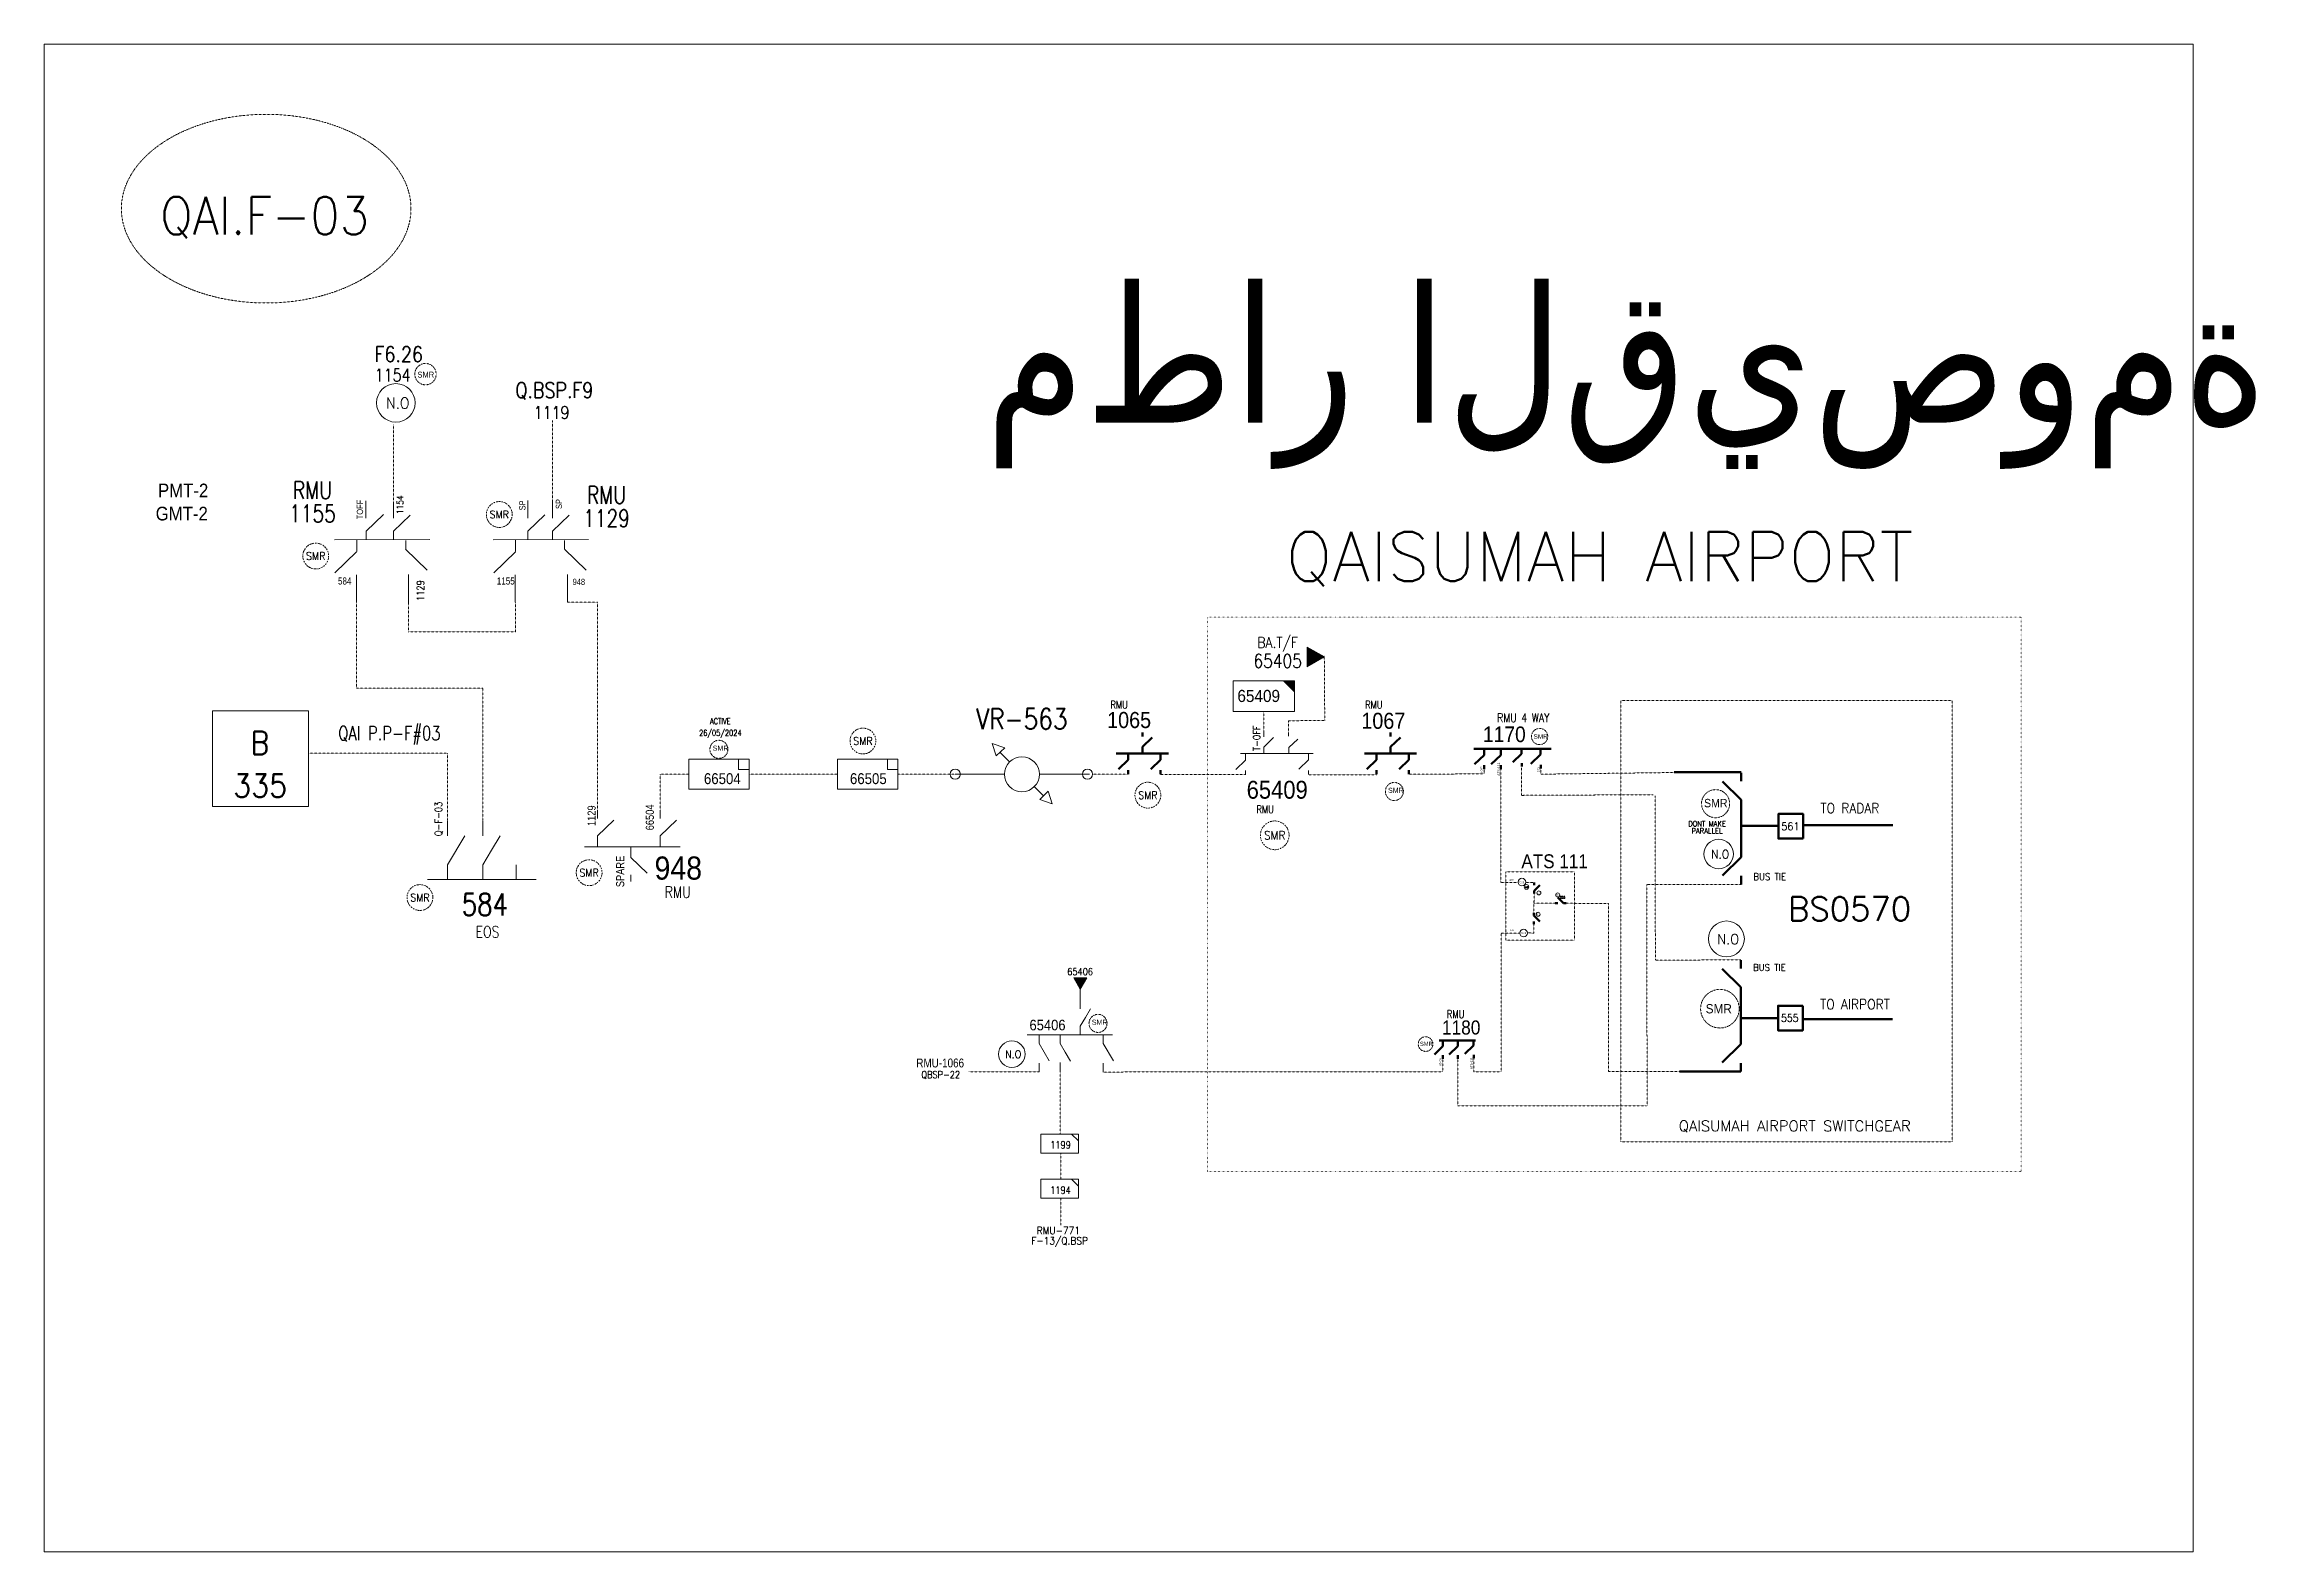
# Model space of a CAD drawing. Header units: metres. Extents: x 65984 to 144644, y -19036 to 23726.
# Drawn here: x 93893 to 95326, y 12244 to 13220 of the extents above; entities that cross this region are included whole.
import ezdxf
from ezdxf.enums import TextEntityAlignment as Align

# ---------------------------------------------------------------- set-up
doc = ezdxf.new("R2010")
doc.units = ezdxf.units.M
doc.header["$MEASUREMENT"] = 0
for name, pattern in [('( Phantom )', [2.5, 1.25, -0.25, 0.25, -0.25, 0.25, -0.25]), ('DGN Style 1', [0.6, 0, -0.6]), ('DGN Style 2', [0.023128, 0, -0.023128]), ('DGN Style 3', [0.013877, 0, -0.013877]), ('DGN Style 4', [1.6, 0.8, -0.4, 0, -0.4])]:
    doc.linetypes.add(name, pattern=pattern)
doc.layers.get('0').update_dxf_attribs({"color": 95, "lineweight": 40})
for name, color, linetype, lineweight in [('ABS', 7, 'Continuous', 40), ('d_eos', 111, 'Continuous', 40), ('d_eos no', 121, 'Continuous', 40), ('d_switch', 95, 'Continuous', 40), ('d_tf', 1, 'Continuous', 40), ('d_tf no', 6, 'Continuous', 40), ('d_ug cable', 95, 'Continuous', 40), ('d_ug main line', 95, 'Continuous', 40), ('d_unit sub', 7, 'Continuous', 40), ('d_village name', 7, 'Continuous', 40), ('EARTH FAULT INDICATOR', 95, 'Continuous', 40), ('fedr no', 95, 'Continuous', 40), ('GRID STATION  04', 7, 'Continuous', 40), ('Level 37', 7, 'Continuous', 0), ('O H MAIN FEEDER', 4, 'Continuous', 100), ('REGULATOR', 5, 'Continuous', 40), ('SW N O', 114, 'Continuous', 30)]:
    doc.layers.add(name, color=color, linetype=linetype, lineweight=lineweight)
doc.styles.add('NASKHF', font='naskhf.shx', dxfattribs={"height": 8})
doc.styles.add('Style-Arial', font='arial.ttf')
doc.styles.add('Style-ENGINEERING', font='ENGINEERING.shx')
doc.styles.add('Style-msdefault', font='msdefault.shx')
doc.styles.add('Style-simplex', font='simplex.shx')
doc.styles.add('Style-STANDARD', font='STANDARD.shx')

msp = doc.modelspace()

# ---------------------------------------------------------------- texts
at = {"color": 7, "linetype": 'Continuous', "lineweight": 13, "style": 'Style-STANDARD'}
for s, height, width, p in [('VR-563', 13.44, 0.904762, (94526.1, 12783)), ('QAI P.P-F#03', 8.962, 0.857143, (94116.4, 12773.8))]:
    msp.add_text(s, height=height, dxfattribs=dict(at, width=width)).set_placement(p, align=Align.MIDDLE_CENTER)
at = {"layer": 'd_eos no', "color": 7, "linetype": 'Continuous', "lineweight": 13, "style": 'Style-Arial', "width": 0.88}
for s, p in [('PMT-2', (93966.5, 12935.4)), ('GMT-2', (93965, 12920.4))]:
    msp.add_text(s, height=8.84, dxfattribs=at).set_placement(p, align=Align.TOP_LEFT)
at = {"layer": 'd_eos no', "color": 2, "linetype": 'Continuous', "lineweight": 13, "ltscale": 0.964899, "style": 'Style-Arial', "width": 0.88}
for s, p in [('1065', (94581.4, 12787.5)), ('1067', (94746.1, 12787))]:
    msp.add_text(s, height=10.42, dxfattribs=at).set_placement(p, align=Align.TOP_LEFT)
at = {"layer": 'd_eos no', "color": 2, "linetype": 'Continuous', "lineweight": 13, "ltscale": 1.004385, "style": 'Style-Arial', "width": 0.88}
msp.add_text('1170', height=10.13, dxfattribs=at).set_placement((94824.9, 12778.1), align=Align.TOP_LEFT)
at = {"layer": 'd_eos no', "color": 2, "linetype": 'Continuous', "lineweight": 13, "ltscale": 1.07211, "style": 'Style-Arial', "width": 0.88}
msp.add_text('65409', height=11.58, dxfattribs=at).set_placement((94671.8, 12742.9), align=Align.TOP_LEFT)
at = {"layer": 'd_eos no', "color": 7, "linetype": 'Continuous', "lineweight": 140, "ltscale": 0.9, "style": 'Style-Arial', "width": 0.88}
msp.add_text('ATS 111', height=9, dxfattribs=at).set_placement((94849.8, 12695.3), align=Align.TOP_LEFT)
at = {"layer": 'd_eos no', "color": 2, "linetype": 'Continuous', "lineweight": 13, "style": 'Style-Arial', "width": 0.88}
msp.add_text('948', height=15, dxfattribs=at).set_placement((94288.2, 12693.9), align=Align.TOP_LEFT)
at = {"layer": 'd_eos no', "color": 3, "linetype": 'Continuous', "lineweight": 13, "style": 'Style-Arial', "width": 0.88}
for p in [(94848.5, 12676.6), (94849.8, 12643.7)]:
    msp.add_text('C.B', height=1.33, rotation=0.0075, dxfattribs=at).set_placement(p)
at = {"layer": 'd_eos no', "color": 1, "linetype": 'Continuous', "lineweight": 13, "style": 'Style-Arial', "width": 0.88}
for p in [(94860.2, 12670), (94872.4, 12668.7), (94859.7, 12656.2)]:
    msp.add_text('N.C', height=0.649, rotation=0.0075, dxfattribs=at).set_placement(p)
at = {"layer": 'd_eos no', "color": 2, "linetype": 'Continuous', "lineweight": 140, "ltscale": 0.789134, "style": 'Style-Arial', "width": 0.88}
msp.add_text('65406', height=6.84, rotation=0.0075, dxfattribs=at).set_placement((94531.1, 12581.3))
at = {"layer": 'd_eos no', "color": 2, "linetype": 'Continuous', "lineweight": 13, "ltscale": 0.903947, "style": 'Style-Arial', "width": 0.88}
msp.add_text('1180', height=9.12, dxfattribs=at).set_placement((94798.3, 12587.7), align=Align.TOP_LEFT)
at = {"layer": 'd_eos no', "color": 2, "linetype": 'Continuous', "lineweight": 13, "insert": (94502.6, 13064.4), "char_height": 89.504, "attachment_point": 1, "style": 'NASKHF'}
msp.add_mtext('\\fArial|b0|i0|c178178|p39;\\H1x;\\W0.88;مطار القيصومة\\P', dxfattribs=at)
at = {"layer": 'd_eos no', "color": 7, "linetype": 'Continuous', "lineweight": 13, "ltscale": 0.725168, "insert": (94457.8, 12557.2), "char_height": 5.74, "width": 31.242, "attachment_point": 7, "style": 'NASKHF'}
msp.add_mtext('\\Fmsdefault;\\H1x;\\W0.833333;RMU-1066', dxfattribs=at)
at = {"layer": 'd_switch', "color": 7, "linetype": 'Continuous', "lineweight": 30, "ltscale": 0.547363, "style": 'Style-ENGINEERING', "width": 0.857143}
msp.add_text('1067', height=1.39, rotation=90, dxfattribs=at).set_placement((94823.4, 12748), align=Align.TOP_LEFT)
at = {"layer": 'd_switch', "color": 7, "linetype": 'Continuous', "lineweight": 30, "ltscale": 0.554871, "style": 'Style-ENGINEERING', "width": 0.857143}
msp.add_text('570', height=1.44, rotation=90, dxfattribs=at).set_placement((94860.2, 12748.4), align=Align.TOP_LEFT)
at = {"layer": 'd_switch', "color": 7, "linetype": 'Continuous', "lineweight": 30, "ltscale": 0.387855, "style": 'Style-ENGINEERING', "width": 0.857143}
for s, p in [('1170', (94841.6, 12679.3)), ('1180', (94841.6, 12646.6))]:
    msp.add_text(s, height=0.988, dxfattribs=at).set_placement(p, align=Align.TOP_LEFT)
at = {"layer": 'd_switch', "color": 7, "linetype": 'Continuous', "lineweight": 30, "ltscale": 0.492627, "style": 'Style-ENGINEERING', "width": 0.857143}
msp.add_text('65406', height=1.26, rotation=90, dxfattribs=at).set_placement((94796.7, 12558.4), align=Align.TOP_LEFT)
at = {"layer": 'd_tf no', "color": 1, "linetype": 'Continuous', "lineweight": 40, "style": 'Style-msdefault', "width": 0.945946}
for height, p in [(3.85, (94134.6, 13007.9)), (3.31, (94325.9, 12765.7)), (3.31, (94763.4, 12738.4)), (5.43, (94968.1, 12731.2)), (6.03, (94969.2, 12598.3)), (3.31, (94571.5, 12588.2)), (2.68, (94784.1, 12573.9))]:
    msp.add_text('SMR', height=height, dxfattribs=at).set_placement(p, align=Align.TOP_LEFT)
at = {"layer": 'd_tf no', "color": 1, "linetype": 'Continuous', "lineweight": 13, "ltscale": 1.257226, "style": 'Style-simplex', "width": 0.909091}
for p in [(94187.6, 12915.4), (94068.7, 12888.5), (94423.2, 12768.7), (94607.8, 12733.6), (94245.8, 12683.4), (94136.2, 12667.3)]:
    msp.add_text('SMR', height=4.94, dxfattribs=at).set_placement(p, align=Align.MIDDLE_CENTER)
at = {"layer": 'd_tf no', "color": 241, "linetype": 'Continuous', "lineweight": 40, "ltscale": 1.171031, "style": 'Style-STANDARD', "width": 0.909091}
msp.add_text('65405', height=8.85, dxfattribs=at).set_placement((94691.9, 12820.6), align=Align.MIDDLE_CENTER)
at = {"layer": 'd_tf no', "color": 241, "linetype": 'Continuous', "lineweight": 40, "style": 'Style-STANDARD', "width": 0.909091}
msp.add_text('BA.T/F', height=7.04, dxfattribs=at).set_placement((94691.9, 12832.5), align=Align.MIDDLE_CENTER)
at = {"layer": 'd_tf no', "color": 2, "linetype": 'Continuous', "lineweight": 13, "style": 'Style-msdefault', "width": 0.945946}
msp.add_text('65409', height=7.85, dxfattribs=at).set_placement((94665.8, 12801.8), align=Align.TOP_LEFT)
at = {"layer": 'd_tf no', "color": 7, "linetype": 'Continuous', "lineweight": 13, "style": 'Style-msdefault', "width": 0.945946}
for height, p in [(1.56, (94834.3, 12746.2)), (1.4, (94816.8, 12556.2))]:
    msp.add_text('ATS-111', height=height, rotation=90, dxfattribs=at).set_placement(p, align=Align.TOP_LEFT)
at = {"layer": 'd_tf no', "color": 2, "linetype": 'Continuous', "lineweight": 13, "style": 'Style-msdefault', "width": 0.909091}
for s, p in [('66504', (94332.1, 12744.3)), ('66505', (94426.7, 12744.3))]:
    msp.add_text(s, height=7.04, dxfattribs=at).set_placement(p, align=Align.MIDDLE_CENTER)
at = {"layer": 'd_tf no', "color": 1, "linetype": 'Continuous', "lineweight": 13, "ltscale": 1.396918, "style": 'Style-simplex', "width": 0.909091}
msp.add_text('SMR', height=5.49, dxfattribs=at).set_placement((94690, 12707.6), align=Align.MIDDLE_CENTER)
at = {"layer": 'd_tf no', "color": 7, "linetype": 'Continuous', "lineweight": 13, "style": 'Style-STANDARD', "width": 0.909091}
msp.add_text('65406', height=4.69, dxfattribs=at).set_placement((94563.9, 12619.3), align=Align.MIDDLE_CENTER)
at = {"layer": 'd_tf no', "color": 22, "linetype": 'Continuous', "lineweight": 13, "style": 'Style-STANDARD', "width": 0.909091}
for s, p in [('1199', (94551.2, 12507.1)), ('1194', (94551.2, 12477.8))]:
    msp.add_text(s, height=4.69, dxfattribs=at).set_placement(p, align=Align.MIDDLE_CENTER)
at = {"layer": 'd_tf no', "color": 55, "linetype": 'Continuous', "lineweight": 13, "ltscale": 0.646724, "style": 'Style-simplex', "width": 0.909091}
for s, p in [('RMU-771', (94549.8, 12451.6)), ('F-13/Q.BSP', (94550.6, 12445))]:
    msp.add_text(s, height=4.71, dxfattribs=at).set_placement(p, align=Align.MIDDLE_CENTER)
at = {"layer": 'd_tf no', "color": 55, "linetype": 'Continuous', "lineweight": 13, "ltscale": 1.036562, "char_height": 10.005, "attachment_point": 5, "line_spacing_factor": 0.6, "style": 'Style-STANDARD'}
for s, insert in [('\\H1x;\\W0.909091;F6.26', (94122.5, 13019.2)), ('\\H1x;\\W0.909091;Q.BSP.F9', (94223.3, 12995.4))]:
    msp.add_mtext(s, dxfattribs=dict(at, insert=insert))
at = {"layer": 'd_tf no', "color": 2, "linetype": 'Continuous', "lineweight": 13, "ltscale": 0.9, "insert": (94118.5, 13005.7), "char_height": 8.15, "attachment_point": 5, "line_spacing_factor": 0.6, "style": 'Style-STANDARD'}
msp.add_mtext('\\H1x;\\W0.909091;1154', dxfattribs=at)
at = {"layer": 'd_tf no', "color": 7, "linetype": 'Continuous', "lineweight": 13, "ltscale": 0.9, "insert": (94221.5, 12981.4), "char_height": 8.15, "attachment_point": 5, "line_spacing_factor": 0.6, "style": 'Style-STANDARD'}
msp.add_mtext('\\H1x;\\W0.909091;1119', dxfattribs=at)
at = {"layer": 'd_tf no', "color": 111, "linetype": 'Continuous', "lineweight": 13, "insert": (94330.8, 12777.1), "char_height": 3.802, "attachment_point": 5, "line_spacing_factor": 1.2, "style": 'Style-STANDARD'}
msp.add_mtext('\\H1x;\\W0.909091;ACTIVE\\P26/05/2024', dxfattribs=at)
at = {"layer": 'd_tf no', "color": 1, "linetype": 'Continuous', "lineweight": 40, "insert": (94857.7, 12773.1), "char_height": 2.975, "width": 10.944, "attachment_point": 1, "style": 'NASKHF'}
msp.add_mtext('\\Fmsdefault;\\H1x;\\W0.945946;SMR', dxfattribs=at)
at = {"layer": 'd_ug cable', "color": 2, "linetype": 'DGN Style 3', "lineweight": 13, "style": 'Style-simplex'}
msp.add_text('BS0570', height=15.37, dxfattribs=at).set_placement((95062.4, 12660), align=Align.MIDDLE_CENTER)
at = {"layer": 'fedr no', "color": 55, "linetype": 'Continuous', "lineweight": 13, "style": 'Style-STANDARD', "width": 0.909091}
msp.add_text('QBSP-22', height=4.71, dxfattribs=at).set_placement((94473.6, 12552.6), align=Align.MIDDLE_CENTER)
at = {"layer": 'fedr no', "color": 6, "linetype": 'Continuous', "lineweight": 13, "insert": (94035.6, 13107.8), "char_height": 24.41, "attachment_point": 5, "style": 'Style-STANDARD'}
msp.add_mtext('QAI.F-03', dxfattribs=at)
at = {"layer": 'GRID STATION  04', "color": 121, "linetype": 'Continuous', "lineweight": 13, "style": 'Style-simplex'}
msp.add_text('QAISUMAH AIRPORT ', height=31.946, dxfattribs=at).set_placement((94911.4, 12888.1), align=Align.MIDDLE_CENTER)
at = {"layer": 'GRID STATION  04', "color": 220, "linetype": 'Continuous', "lineweight": 13, "style": 'Style-STANDARD'}
for s, height, p in [('B', 14.9, (94032.5, 12767.5)), ('335', 14.88, (94032.7, 12739.8))]:
    msp.add_text(s, height=height, dxfattribs=at).set_placement(p, align=Align.MIDDLE_CENTER)
at = {"layer": 'GRID STATION  04', "color": 121, "linetype": 'Continuous', "lineweight": 40}
for s, height, style, p in [('TO RADAR', 6.4, 'Style-STANDARD', (95062.6, 12725.2)), ('561', 5.12, 'Style-STANDARD', (95024.1, 12713.4)), ('BUS TIE', 4.44, 'Style-STANDARD', (95010.7, 12680.8)), ('BUS TIE', 4.44, 'Style-STANDARD', (95010.5, 12622)), ('TO AIRPORT', 6.4, 'Style-STANDARD', (95065.9, 12598.2)), ('555', 4.86, 'Style-STANDARD', (95023.7, 12589.3)), ('QAISUMAH AIRPORT SWITCHGEAR', 6.973, 'Style-simplex', (95026.9, 12519.4))]:
    msp.add_text(s, height=height, dxfattribs=dict(at, style=style)).set_placement(p, align=Align.MIDDLE_CENTER)
at = {"layer": 'GRID STATION  04', "color": 121, "linetype": 'Continuous', "lineweight": 40, "ltscale": 0.679694, "style": 'Style-STANDARD'}
msp.add_text('555', height=1.55, dxfattribs=at).set_placement((94876.4, 12667.4), align=Align.MIDDLE_CENTER)
at = {"layer": 'GRID STATION  04', "color": 1, "linetype": 'Continuous', "lineweight": 40, "ltscale": 1.055895, "insert": (94970.1, 12712.8), "char_height": 3.49, "attachment_point": 5, "line_spacing_factor": 0.8, "style": 'Style-STANDARD'}
msp.add_mtext('DONT MAKE \\PPARALLEL', dxfattribs=at)
at = {"layer": 'Level 37', "color": 2, "linetype": 'Continuous', "lineweight": 13, "ltscale": 0.6561, "style": 'Style-msdefault', "width": 0.857143}
for s, p in [('TOFF', (94095.3, 12924.9)), ('SP', (94200.5, 12924.5)), ('SP', (94224.2, 12925.4))]:
    msp.add_text(s, height=4.07, rotation=89.9921, dxfattribs=at).set_placement(p, align=Align.TOP_RIGHT)
at = {"layer": 'Level 37', "color": 2, "linetype": 'Continuous', "lineweight": 13, "ltscale": 0.711761, "style": 'Style-msdefault', "width": 0.857143}
for s, p in [('584', (94083.1, 12874.6)), ('1155', (94186, 12874.6))]:
    msp.add_text(s, height=4.56, dxfattribs=at).set_placement(p, align=Align.TOP_LEFT)
at = {"layer": 'Level 37', "color": 2, "linetype": 'Continuous', "lineweight": 13, "ltscale": 0.668123, "style": 'Style-msdefault', "width": 0.857143}
msp.add_text('948', height=4.07, dxfattribs=at).set_placement((94243.2, 12873.8), align=Align.TOP_RIGHT)
at = {"layer": 'Level 37', "color": 2, "linetype": 'Continuous', "lineweight": 13, "ltscale": 0.966975, "style": 'Style-STANDARD', "width": 0.854701}
for p in [(94589.2, 12792.2), (94754.2, 12792.2), (94683.8, 12724.5)]:
    msp.add_text('RMU', height=5, dxfattribs=at).set_placement(p, align=Align.MIDDLE_CENTER)
at = {"layer": 'Level 37', "color": 2, "linetype": 'Continuous', "lineweight": 13, "ltscale": 1.021651, "style": 'Style-STANDARD', "width": 0.854701}
msp.add_text('RMU 4 WAY', height=5.67, dxfattribs=at).set_placement((94851, 12783.7), align=Align.MIDDLE_CENTER)
at = {"layer": 'Level 37', "color": 2, "linetype": 'Continuous', "lineweight": 13, "ltscale": 0.870277, "style": 'Style-simplex', "width": 0.854701}
msp.add_text('T-OFF', height=4.5, rotation=90, dxfattribs=at).set_placement((94678.2, 12770.5), align=Align.MIDDLE_CENTER)
at = {"layer": 'Level 37', "color": 7, "linetype": 'Continuous', "lineweight": 13, "style": 'Style-msdefault', "width": 0.857143}
for s, p in [('1129', (94244.8, 12727)), ('66504', (94282.5, 12727.6))]:
    msp.add_text(s, height=5.25, rotation=90, dxfattribs=at).set_placement(p, align=Align.TOP_RIGHT)
at = {"layer": 'Level 37', "color": 2, "linetype": 'Continuous', "lineweight": 13, "style": 'Style-msdefault', "width": 0.857143}
msp.add_text('SPARE', height=5.25, rotation=89.994, dxfattribs=at).set_placement((94263.3, 12674), align=Align.TOP_LEFT)
at = {"layer": 'Level 37', "color": 2, "linetype": 'Continuous', "lineweight": 13, "style": 'Style-STANDARD'}
for s, height, width, p in [('584', 14.08, 0.909091, (94178.3, 12662.8)), ('RMU', 7.49, 0.854701, (94303.2, 12670.8)), ('EOS', 7.49, 0.854701, (94180, 12645.1))]:
    msp.add_text(s, height=height, dxfattribs=dict(at, width=width)).set_placement(p, align=Align.MIDDLE_CENTER)
at = {"layer": 'Level 37', "color": 2, "linetype": 'Continuous', "lineweight": 13, "ltscale": 0.919486, "style": 'Style-STANDARD', "width": 0.854701}
msp.add_text('RMU', height=5.1, dxfattribs=at).set_placement((94807.2, 12591.8), align=Align.MIDDLE_CENTER)
at = {"layer": 'Level 37', "color": 2, "linetype": 'Continuous', "lineweight": 13, "ltscale": 1.048562, "char_height": 11.302, "attachment_point": 5, "line_spacing_factor": 0.8, "style": 'Style-STANDARD'}
for s, insert in [('\\H1x;\\W0.854701;RMU\\P1155', (94066.6, 12923.6)), ('\\H1x;\\W0.854701;RMU\\P1129', (94257.1, 12920.5))]:
    msp.add_mtext(s, dxfattribs=dict(at, insert=insert))
at = {"layer": 'Level 37', "color": 2, "linetype": 'Continuous', "lineweight": 13, "ltscale": 0.9, "insert": (94123.3, 12921.7), "char_height": 4.286, "attachment_point": 5, "rotation": 90, "line_spacing_factor": 1.2, "style": 'Style-STANDARD'}
msp.add_mtext('\\H1x;\\W0.909091;1154', dxfattribs=at)
at = {"layer": 'Level 37', "color": 7, "linetype": 'Continuous', "lineweight": 13, "char_height": 4.762, "attachment_point": 5, "rotation": 90, "line_spacing_factor": 1.2, "style": 'Style-STANDARD'}
for s, insert in [('\\H1x;\\W0.909091;1129', (94136.5, 12866.1)), ('\\H1x;\\W0.909091;Q-F-03', (94148.4, 12718.2))]:
    msp.add_mtext(s, dxfattribs=dict(at, insert=insert))

# ---------------------------------------------------------------- blocks, each defined once
blk = doc.blocks.new('TF3_3_2')
at = {"layer": 'd_village name', "color": 0, "linetype": 'Continuous', "lineweight": -2, "ltscale": 500}
for p, q in [((5650, 4500), (9150, 4500)), ((9150, 4500), (9150, 1000))]:
    blk.add_line(p, q, dxfattribs=at)
at = {"layer": 'd_village name', "color": 0, "linetype": 'Continuous', "lineweight": -2, "ltscale": 500, "flags": 128}
blk.add_lwpolyline([(9150, 1000), (5650, 1000), (5650, 4500)], dxfattribs=at)
at = {"layer": 'd_village name', "color": 0, "linetype": 'Continuous', "lineweight": -2, "ltscale": 500}
blk.add_3dface([(-10850, 4500), (9150, 4500), (9150, -5500), (-10850, -5500)], dxfattribs=at)
blk = doc.blocks.new('TRANS_2_1')
at = {"color": 0, "linetype": 'Continuous', "lineweight": 0, "ltscale": 500, "flags": 128}
blk.add_lwpolyline([(8668600, 4991700), (8668600, -5008300), (9500, -8300)], close=True, dxfattribs=at)
at = {"color": 0, "linetype": 'Continuous', "lineweight": 0, "ltscale": 500}
blk.add_solid([(8668600, 4991700), (8668600, -5008300), (9500, -8300)], dxfattribs=at)
blk = doc.blocks.new('*U747')
at = {"layer": 'ABS', "color": 7, "linetype": 'Continuous', "lineweight": 211, "ltscale": 0.118412}
for p, q in [((-8.3, 8.2), (-15.7, 8.2)), ((-8.3, 8.2), (7.9, -8.1)), ((15.7, 8.2), (8.3, 8.2))]:
    blk.add_line(p, q, dxfattribs=at)
blk = doc.blocks.new('*U1441')
at = {"layer": 'GRID STATION  04', "color": 121, "linetype": 'Continuous', "lineweight": 211, "ltscale": 0.640143}
for p, q in [((-8.3, 8.2), (-15.7, 8.2)), ((-8.3, 8.2), (7.9, -8.1)), ((15.7, 8.2), (8.3, 8.2))]:
    blk.add_line(p, q, dxfattribs=at)
blk = doc.blocks.new('*U2548')
at = {"layer": 'REGULATOR', "color": 220, "linetype": 'Continuous', "lineweight": 13}
for p, q in [((24, 25.1), (13.4, 14.5)), ((-14.9, -13.7), (-25.5, -24.4))]:
    blk.add_line(p, q, dxfattribs=at)
at = {"layer": 'REGULATOR', "color": 220, "linetype": 'Continuous', "lineweight": 13, "flags": 128}
for points in [[(29.5, 20), (34.4, 34.3), (20.1, 29.6)], [(-29.6, -20), (-34.4, -34.3), (-20.1, -29.5)]]:
    blk.add_lwpolyline(points, close=True, dxfattribs=at)
at = {"layer": 'REGULATOR', "color": 220, "linetype": 'Continuous', "lineweight": 13}
blk.add_circle((-0.8, 0.4), 20, dxfattribs=at)
blk = doc.blocks.new('TRANS_2_2')
at = {"color": 0, "linetype": 'Continuous', "lineweight": -2, "ltscale": 500, "flags": 128}
blk.add_lwpolyline([(8668600, 4991700), (8668600, -5008300), (9500, -8300)], close=True, dxfattribs=at)
at = {"color": 0, "linetype": 'Continuous', "lineweight": -2, "ltscale": 500}
blk.add_solid([(8668600, 4991700), (8668600, -5008300), (9500, -8300)], dxfattribs=at)
blk = doc.blocks.new('*U3912')
at = {"layer": 'd_eos', "color": 2, "linetype": 'Continuous', "lineweight": 211, "ltscale": 0.574507}
for p, q in [((-13.2, 12.1), (-13.2, 14.9)), ((-13.2, 4.6), (-6.2, 11.4)), ((-13.2, 0), (-13.2, 4.6)), ((10.1, 12.1), (10.1, 14.9)), ((10.1, 4.6), (17.1, 11.4)), ((10.1, 0), (10.1, 4.6)), ((-18.8, 0), (18.8, 0)), ((-0.1, -4.7), (-7.1, -11.4)), ((-0.1, 0), (-0.1, -4.7)), ((-0.1, -12.1), (-0.1, -14.9))]:
    blk.add_line(p, q, dxfattribs=at)
blk = doc.blocks.new('*U3913')
at = {"layer": 'd_eos', "color": 2, "linetype": 'Continuous', "lineweight": 211, "ltscale": 0.574507}
for p, q in [((-13.2, 12.1), (-13.2, 14.9)), ((-13.2, 4.6), (-6.2, 11.4)), ((-13.2, 0), (-13.2, 4.6)), ((10.1, 12.1), (10.1, 14.9)), ((10.1, 4.6), (17.1, 11.4)), ((10.1, 0), (10.1, 4.6)), ((-18.8, 0), (18.8, 0)), ((-0.1, -4.7), (-7.1, -11.4)), ((-0.1, 0), (-0.1, -4.7)), ((-0.1, -12.1), (-0.1, -14.9))]:
    blk.add_line(p, q, dxfattribs=at)
blk = doc.blocks.new('TF_8')
at = {"color": 0, "linetype": 'ByBlock', "lineweight": -2}
blk.add_line((6.3, 4.95), (9.9, 1.35), dxfattribs=at)
blk.add_3dface([(-10.1, 4.95), (9.9, 4.95), (9.9, -5.05), (-10.1, -5.05)], dxfattribs=at)
blk = doc.blocks.new('exist.us-1000kva')
at = {"color": 0, "linetype": 'ByBlock', "lineweight": -2, "flags": 128}
blk.add_lwpolyline([(40, 12.9), (32.8, 20), (40, 20)], close=True, dxfattribs=at)
at = {"color": 0, "linetype": 'ByBlock', "lineweight": -2, "extrusion": (0, 0, -1)}
blk.add_solid([(-40, 12.9), (-32.8, 20), (-40, 20)], dxfattribs=at)
at = {"color": 0, "linetype": 'ByBlock', "lineweight": -2, "xscale": 2, "yscale": 2}
blk.add_blockref('TF_8', (20.2, 10.1), dxfattribs=at)
blk = doc.blocks.new('*U1430')
at = {"layer": 'SW N O', "color": 3, "lineweight": 13}
blk.add_circle((0, 0), 16.8, dxfattribs=at)
at = {"layer": 'SW N O', "color": 3, "lineweight": 13, "style": 'Style-STANDARD'}
blk.add_text('N.O', height=9.6, dxfattribs=at).set_placement((1.7, -0.2), align=Align.MIDDLE_CENTER)
blk = doc.blocks.new('TF_1_3')
at = {"layer": 'd_village name', "color": 0, "linetype": 'Continuous', "lineweight": -2, "ltscale": 500}
blk.add_line((3150, 2475), (4950, 675), dxfattribs=at)
blk.add_3dface([(-5050, 2475), (4950, 2475), (4950, -2525), (-5050, -2525)], dxfattribs=at)
blk = doc.blocks.new('*U1266')
at = {"layer": 'SW N O', "color": 3, "lineweight": 13}
blk.add_circle((0, 0), 16.8, dxfattribs=at)
at = {"layer": 'SW N O', "color": 3, "lineweight": 13, "style": 'Style-STANDARD'}
blk.add_text('N.O', height=9.6, dxfattribs=at).set_placement((1.7, -0.2), align=Align.MIDDLE_CENTER)
blk = doc.blocks.new('*U4330')
at = {"layer": 'ABS', "color": 7, "linetype": 'Continuous', "lineweight": 211, "ltscale": 0.07946}
for p, q in [((-8.3, 8.2), (-15.7, 8.2)), ((-8.3, 8.2), (7.9, -8.1)), ((15.7, 8.2), (8.3, 8.2))]:
    blk.add_line(p, q, dxfattribs=at)
blk = doc.blocks.new('*U4331')
at = {"layer": 'GRID STATION  04', "color": 121, "linetype": 'Continuous', "lineweight": 211, "ltscale": 0.286802}
for p, q in [((-8.3, 8.2), (-15.7, 8.2)), ((-8.3, 8.2), (7.9, -8.1)), ((15.7, 8.2), (8.3, 8.2))]:
    blk.add_line(p, q, dxfattribs=at)
blk = doc.blocks.new('*U4333')
at = {"layer": 'SW N O', "color": 3, "lineweight": 13, "ltscale": 0.426762, "extrusion": (0, 0, -1)}
blk.add_circle((0, 0), 16.8, dxfattribs=at)
at = {"layer": 'SW N O', "color": 3, "lineweight": 13, "extrusion": (0, 0, -1), "insert": (2, 1), "char_height": 9.6, "attachment_point": 5, "text_direction": (1, 0, 0), "line_spacing_factor": 0.6, "style": 'Style-STANDARD'}
blk.add_mtext('N.O', dxfattribs=at)

# ---------------------------------------------------------------- linework, layer by layer
at = {"color": 30, "linetype": 'Continuous', "lineweight": 13, "ltscale": 0.426762}
msp.add_line((94564, 12608), (94564, 12600.9), dxfattribs=at)
at = {"color": 7, "linetype": 'DGN Style 2', "lineweight": 13, "flags": 128}
msp.add_lwpolyline([(94914.2, 12794.9), (95128.9, 12794.9), (95128.9, 12509), (94914.2, 12509)], close=True, dxfattribs=at)
at = {"layer": 'd_eos', "color": 2, "linetype": 'Continuous', "lineweight": 13, "ltscale": 0.741957}
for p, q in [((94101.1, 12913), (94101.1, 12924.2)), ((94119.1, 12913.1), (94119.1, 12923.7)), ((94206.1, 12913.1), (94206.1, 12924.4)), ((94222, 12913.1), (94222, 12923.7)), ((94101.4, 12904.6), (94112.5, 12915.4)), ((94119.1, 12904.5), (94129.9, 12915)), ((94206.1, 12904.5), (94217.1, 12915.2)), ((94222, 12904.5), (94232.8, 12915)), ((94080.8, 12899), (94142.6, 12899.1)), ((94101.4, 12899.2), (94101.4, 12904.6)), ((94119.1, 12899.1), (94119.1, 12904.5)), ((94127, 12898.5), (94127, 12893.1)), ((94183.7, 12899), (94245.4, 12899.1)), ((94206.1, 12899.1), (94206.1, 12904.5)), ((94222, 12899.1), (94222, 12904.5)), ((94229.9, 12898.5), (94229.9, 12893.1)), ((94126.9, 12892.9), (94140.9, 12879.3)), ((94229.8, 12892.9), (94243.8, 12879.3))]:
    msp.add_line(p, q, dxfattribs=at)
at = {"layer": 'd_eos', "color": 2, "linetype": 'Continuous', "lineweight": 13, "ltscale": 0.600986}
for p, q in [((94095.3, 12891.4), (94095.3, 12899)), ((94198.2, 12891.4), (94198.2, 12899)), ((94095.2, 12891.3), (94081.1, 12877.6)), ((94198.1, 12891.3), (94184, 12877.6))]:
    msp.add_line(p, q, dxfattribs=at)
at = {"layer": 'd_eos', "color": 2, "linetype": 'Continuous', "lineweight": 13, "ltscale": 0.574507}
for p, q in [((94682.9, 12771.5), (94682.9, 12774)), ((94682.9, 12764.8), (94689.2, 12770.9)), ((94671.1, 12756.3), (94664.8, 12750.2)), ((94671.1, 12760.5), (94671.1, 12756.3)), ((94682.9, 12760.6), (94682.9, 12764.8)), ((94711.8, 12756.5), (94705.5, 12750.4)), ((94711.8, 12760.5), (94711.8, 12756.3)), ((94671.1, 12749.6), (94671.1, 12747.1)), ((94711.8, 12749.6), (94711.8, 12747.1))]:
    msp.add_line(p, q, dxfattribs=at)
at = {"layer": 'd_eos', "color": 2, "linetype": 'Continuous', "lineweight": 13, "ltscale": 0.517056}
for p, q in [((94699, 12771.8), (94699, 12774)), ((94699.2, 12764.4), (94704.9, 12769.9)), ((94699.2, 12760.7), (94699.2, 12764.4))]:
    msp.add_line(p, q, dxfattribs=at)
at = {"layer": 'd_eos', "color": 2, "linetype": 'Continuous', "lineweight": 13, "ltscale": 0.563017}
msp.add_line((94714.8, 12760.7), (94667.9, 12760.7), dxfattribs=at)
at = {"layer": 'd_eos', "color": 2, "linetype": 'Continuous', "lineweight": 211, "ltscale": 0.563017}
for p, q in [((94818.9, 12763.7), (94869, 12763.7)), ((94825.6, 12759.6), (94819.4, 12753.6)), ((94825.6, 12763.7), (94825.6, 12759.6)), ((94825.6, 12753), (94825.6, 12750.5)), ((94836.5, 12759.6), (94830.3, 12753.6)), ((94836.5, 12763.7), (94836.5, 12759.6)), ((94836.5, 12753), (94836.5, 12750.5)), ((94855.9, 12754), (94862.1, 12760)), ((94862.1, 12760), (94862.1, 12763.6)), ((94862.3, 12750.8), (94862.3, 12753.3))]:
    msp.add_line(p, q, dxfattribs=at)
at = {"layer": 'd_eos', "color": 2, "linetype": 'Continuous', "lineweight": 211, "ltscale": 0.506715}
for p, q in [((94844.2, 12755), (94849.8, 12760.4)), ((94849.8, 12760.4), (94849.8, 12763.7)), ((94850, 12752.1), (94850, 12754.4)), ((94798.9, 12571.1), (94793.4, 12565.7)), ((94796.5, 12574.8), (94820, 12574.8)), ((94798.9, 12574.8), (94798.9, 12571.1)), ((94808.7, 12571.1), (94803.1, 12565.7)), ((94808.7, 12574.8), (94808.7, 12571.1)), ((94813.2, 12566), (94818.8, 12571.4)), ((94818.8, 12571.5), (94818.8, 12574.7)), ((94819, 12563.2), (94819, 12565.4)), ((94798.9, 12565.2), (94798.9, 12562.9)), ((94808.7, 12565.2), (94808.7, 12562.9))]:
    msp.add_line(p, q, dxfattribs=at)
at = {"layer": 'd_eos', "color": 2, "linetype": 'Continuous', "lineweight": 13, "ltscale": 1.053897}
for p, q in [((94154.1, 12707.3), (94154.1, 12716.7)), ((94177, 12707.3), (94177, 12716.7)), ((94154.1, 12688.5), (94165.2, 12707.3)), ((94177, 12688.5), (94182.5, 12697.9)), ((94182.5, 12697.9), (94188.1, 12707.3)), ((94154.1, 12679.1), (94154.1, 12688.5)), ((94177, 12679.1), (94177, 12688.5)), ((94198.6, 12679.1), (94198.6, 12688.5)), ((94141.2, 12679.1), (94211.5, 12679.1))]:
    msp.add_line(p, q, dxfattribs=at)
at = {"layer": 'd_eos', "color": 7, "linetype": 'Continuous', "lineweight": 13, "ltscale": 0.957512}
for p, q in [((94251.3, 12718.4), (94251.3, 12722.6)), ((94291.9, 12718.4), (94291.9, 12722.6))]:
    msp.add_line(p, q, dxfattribs=at)
at = {"layer": 'd_eos', "color": 2, "linetype": 'Continuous', "lineweight": 13, "ltscale": 0.957512}
for p, q in [((94251.3, 12707.2), (94261.8, 12717.4)), ((94291.9, 12707.2), (94302.4, 12717.4)), ((94242.8, 12700.2), (94304.9, 12700.2)), ((94251.3, 12700.2), (94251.3, 12707.2)), ((94272.9, 12700.2), (94272.9, 12693.2)), ((94291.9, 12700.2), (94291.9, 12707.2)), ((94272.9, 12693.2), (94283.4, 12683.1)), ((94272.9, 12682.1), (94272.9, 12677.8))]:
    msp.add_line(p, q, dxfattribs=at)
at = {"layer": 'd_eos', "color": 2, "linetype": 'Continuous', "lineweight": 13, "ltscale": 0.632338}
for p, q in [((94564, 12595.3), (94564, 12600.9)), ((94567.3, 12589.6), (94570.6, 12595.3)), ((94564, 12584), (94567.3, 12589.6)), ((94564, 12578.4), (94564, 12584)), ((94529.5, 12578.4), (94584.9, 12578.4)), ((94537.3, 12572.7), (94543.9, 12561.5)), ((94551, 12578.4), (94551, 12572.7)), ((94551, 12572.7), (94554.3, 12567.1)), ((94554.3, 12567.1), (94557.7, 12561.4)), ((94578.8, 12578.4), (94578.8, 12572.7)), ((94578.8, 12572.7), (94585.5, 12561.5)), ((94537.3, 12560), (94537.3, 12554.4)), ((94551, 12560.4), (94551, 12554.8)), ((94578.8, 12560), (94578.8, 12554.3))]:
    msp.add_line(p, q, dxfattribs=at)
at = {"layer": 'd_eos', "color": 2, "linetype": 'Continuous', "lineweight": 13, "ltscale": 0.569104}
msp.add_line((94537.3, 12578.4), (94537.3, 12572.7), dxfattribs=at)
at = {"layer": 'd_ug cable', "color": 220, "linetype": 'DGN Style 3', "lineweight": 13}
for p, q in [((94119, 12921.4), (94119, 12974)), ((94222, 12923.7), (94222, 12976.3)), ((94095.2, 12876), (94095.2, 12858.6)), ((94128.7, 12839.2), (94128.7, 12866.7)), ((94128.9, 12876), (94128.9, 12858.6)), ((94198, 12876), (94198, 12858.6)), ((94231.8, 12876), (94231.8, 12858.6)), ((94095.2, 12802.9), (94095.2, 12860.3)), ((94849.9, 12733.5), (94849.9, 12751.9)), ((94349.5, 12747.2), (94406.8, 12747.2)), ((94445.9, 12747.2), (94485.8, 12747.2)), ((94572.1, 12747.2), (94595, 12747.2)), ((94671.2, 12746.9), (94615.7, 12746.9)), ((94712.4, 12746.8), (94755.9, 12746.8)), ((94776.8, 12747.2), (94825.6, 12747.4)), ((94825.6, 12747.4), (94825.6, 12750.9)), ((94836.5, 12677.1), (94836.5, 12751)), ((94862.3, 12747.2), (94862.3, 12751.4)), ((94862.3, 12747.2), (94949.2, 12748.3)), ((94850, 12733.5), (94935.2, 12733.9)), ((94936.6, 12626.8), (94936.4, 12733.2)), ((94836.6, 12677.1), (94847.7, 12677.1)), ((94852.6, 12677.1), (94858.1, 12677.1)), ((94936.6, 12626.8), (94991.9, 12626.9)), ((94551, 12554.8), (94551, 12514.5)), ((94551.5, 12501.9), (94551.5, 12484.8)), ((94551.5, 12472.3), (94551.5, 12455.2))]:
    msp.add_line(p, q, dxfattribs=at)
at = {"layer": 'd_ug cable', "color": 241, "linetype": 'DGN Style 3', "lineweight": 13}
for p, q in [((94722.1, 12823.9), (94722.4, 12781.9)), ((94699, 12781.8), (94722.2, 12782)), ((94699, 12781.7), (94699, 12771.9))]:
    msp.add_line(p, q, dxfattribs=at)
at = {"layer": 'd_ug cable', "color": 2, "linetype": 'DGN Style 3', "lineweight": 13}
msp.add_line((94683, 12787.8), (94683, 12772.4), dxfattribs=at)
at = {"layer": 'd_ug cable', "color": 30, "linetype": 'DGN Style 3', "lineweight": 13}
for p, q in [((94858, 12669.9), (94857.9, 12657.2)), ((94992.1, 12675.8), (94931.1, 12675.7)), ((94931.1, 12675.7), (94931.2, 12532.5)), ((94871.4, 12663.6), (94858, 12663.7)), ((94878.7, 12663.6), (94906.3, 12663.4)), ((94906.3, 12663.4), (94906.3, 12554.6)), ((94836.6, 12644.3), (94836.7, 12554.5)), ((94836.6, 12644.3), (94848.7, 12644.3)), ((94853.7, 12644.4), (94857.9, 12644.3)), ((94857.9, 12650), (94857.9, 12644.3)), ((94537.3, 12554.4), (94491.5, 12554.5)), ((94798.9, 12554.5), (94578.8, 12554.3)), ((94798.9, 12563.7), (94798.9, 12554.5)), ((94808.7, 12562.9), (94808.7, 12532.5)), ((94818.9, 12565), (94819, 12554.5)), ((94836.7, 12554.5), (94819, 12554.5)), ((94952.2, 12554.6), (94906.3, 12554.6)), ((94930.8, 12532.5), (94808.7, 12532.5))]:
    msp.add_line(p, q, dxfattribs=at)
at = {"layer": 'd_ug cable', "color": 220, "linetype": 'DGN Style 3', "lineweight": 13, "flags": 128}
for points in [[(94128.8, 12839.4), (94198.1, 12839.4), (94198.1, 12858.7)], [(94231.7, 12858.6), (94251.3, 12858.6), (94251.3, 12722.6)], [(94095.2, 12802.9), (94176.9, 12802.9), (94176.9, 12716.7)], [(94064.6, 12760.9), (94154.1, 12760.9), (94154.1, 12716.7)], [(94291.9, 12722.3), (94291.9, 12747.2), (94310.3, 12747.2)]]:
    msp.add_lwpolyline(points, dxfattribs=at)
at = {"layer": 'd_ug cable', "color": 2, "linetype": 'DGN Style 3', "lineweight": 13}
for centre, radius in [((94139.8, 13006.3), 6.92), ((94329.9, 12763.3), 5.85), ((94861.6, 12771.6), 5.26), ((94767.5, 12736), 5.85), ((94975.6, 12728.1), 9.1), ((94978.4, 12595.3), 12.5), ((94575.5, 12585.8), 5.85), ((94787.7, 12572.4), 4.74)]:
    msp.add_circle(centre, radius, dxfattribs=at)
at = {"layer": 'd_ug cable', "color": 2, "linetype": 'DGN Style 4', "lineweight": 13}
for centre, radius in [((94187.6, 12915.4), 8.37), ((94068.7, 12888.5), 8.37), ((94423.2, 12768.7), 8.37), ((94607.8, 12733.6), 8.37), ((94690, 12707.6), 9.3), ((94245.8, 12683.4), 8.37), ((94136.2, 12667.3), 8.37)]:
    msp.add_circle(centre, radius, dxfattribs=at)
at = {"layer": 'd_ug cable', "color": 3, "linetype": 'Continuous', "lineweight": 0}
for centre in [(94850.1, 12677.3), (94851.2, 12644.3)]:
    msp.add_circle(centre, 2.47, dxfattribs=at)
at = {"layer": 'd_ug cable', "color": 1, "linetype": 'Continuous', "lineweight": 0}
for centre in [(94861.1, 12670.3), (94873.3, 12669), (94860.6, 12656.5)]:
    msp.add_circle(centre, 1.29, dxfattribs=at)
at = {"layer": 'd_ug main line', "color": 134, "linetype": '( Phantom )', "lineweight": 13, "ltscale": 17.077262, "flags": 128}
for points in [[(94095.1, 12876.3), (94095.1, 12859.1)], [(94198, 12876.3), (94198, 12859.1)]]:
    msp.add_lwpolyline(points, dxfattribs=at)
at = {"layer": 'd_ug main line', "color": 134, "linetype": '( Phantom )', "lineweight": 13, "ltscale": 15.369536, "flags": 128}
for points in [[(94128.9, 12859.1), (94128.9, 12876.6)], [(94231.7, 12859.1), (94231.7, 12876.6)]]:
    msp.add_lwpolyline(points, dxfattribs=at)
at = {"layer": 'd_ug main line', "color": 3, "linetype": 'DGN Style 2', "lineweight": 13, "flags": 128}
msp.add_lwpolyline([(94839.7, 12684), (94884.1, 12684), (94884.1, 12639.7), (94839.7, 12639.7)], close=True, dxfattribs=at)
at = {"layer": 'EARTH FAULT INDICATOR', "color": 2, "linetype": 'DGN Style 1', "lineweight": 0, "flags": 128}
msp.add_lwpolyline([(94646.4, 12489.9), (94646.4, 12848.8), (95173.5, 12848.8), (95173.5, 12489.9)], close=True, dxfattribs=at)
at = {"layer": 'fedr no', "color": 82, "linetype": 'DGN Style 3', "lineweight": 13, "true_color": 0x1dc70e}
msp.add_ellipse((94036.6, 13113.5), major_axis=(93.8, 0), ratio=0.651175, dxfattribs=at)
at = {"layer": 'GRID STATION  04', "color": 121, "linetype": 'Continuous', "lineweight": 211, "ltscale": 0.640143}
for p, q in [((94948.8, 12748.5), (94958.7, 12748.5)), ((94992.1, 12748.5), (94958.7, 12748.5)), ((94992.1, 12730.4), (94992.1, 12697.1)), ((95032.3, 12714.1), (95090.5, 12714.1)), ((94991.9, 12572.4), (94991.9, 12605.6)), ((95032.1, 12588.6), (95090.3, 12588.6)), ((94991.9, 12554.6), (94952.2, 12554.6))]:
    msp.add_line(p, q, dxfattribs=at)
at = {"layer": 'GRID STATION  04', "color": 220, "linetype": 'Continuous', "lineweight": 13, "ltscale": 1.987645, "flags": 128}
msp.add_lwpolyline([(94001.9, 12788.3), (94063.9, 12788.3), (94063.9, 12726.3), (94001.9, 12726.3)], close=True, dxfattribs=at)
at = {"layer": 'GRID STATION  04', "color": 121, "linetype": 'Continuous', "lineweight": 211, "ltscale": 0.640143, "flags": 128}
for points in [[(94992.1, 12713.7), (95016.6, 12713.7)], [(94991.6, 12589.2), (95016.1, 12589.2)]]:
    msp.add_lwpolyline(points, dxfattribs=at)
at = {"layer": 'GRID STATION  04', "color": 121, "linetype": 'Continuous', "lineweight": 140, "ltscale": 0.640143, "flags": 128}
for points in [[(95032.3, 12705.5), (95016.3, 12705.5), (95016.3, 12721.5), (95032.3, 12721.5)], [(95032.1, 12597.2), (95016.1, 12597.2), (95016.1, 12581.2), (95032.1, 12581.2)]]:
    msp.add_lwpolyline(points, close=True, dxfattribs=at)
at = {"layer": 'O H MAIN FEEDER', "color": 220, "lineweight": 13, "ltscale": 0.640143}
for p, q in [((94483, 12747.2), (94514.8, 12747.2)), ((94537.5, 12747.2), (94570, 12747.2))]:
    msp.add_line(p, q, dxfattribs=at)
at = {"layer": 'O H MAIN FEEDER', "color": 140, "lineweight": 13, "ltscale": 0.498271, "flags": 128}
msp.add_lwpolyline([(93892.8, 13220), (95284.9, 13220), (95284.9, 12243.6), (93892.8, 12243.6)], close=True, dxfattribs=at)
at = {"layer": 'O H MAIN FEEDER', "color": 220, "lineweight": 13, "ltscale": 0.640143}
for centre in [(94483, 12747.2), (94568.7, 12747.2)]:
    msp.add_circle(centre, 3.31, dxfattribs=at)

# ---------------------------------------------------------------- block references
at = {"color": 2, "linetype": 'Continuous', "lineweight": 13, "ltscale": 1.012941, "xscale": 0.001958142118579105, "yscale": 0.001958142118579105, "zscale": 0.001958142118579105, "rotation": 359.9999999999999}
for p in [(94331.6, 12748.2), (94428, 12748.2)]:
    msp.add_blockref('TF3_3_2', p, dxfattribs=at)
at = {"color": 22, "linetype": 'Continuous', "lineweight": 13, "ltscale": 0.61027, "xscale": 0.002441080165275587, "yscale": 0.002441080165275587, "zscale": 0.002441080165275587}
for p in [(94550.7, 12508), (94550.7, 12478.8)]:
    msp.add_blockref('TF_1_3', p, dxfattribs=at)
at = {"layer": 'ABS', "color": 7, "linetype": 'Continuous', "lineweight": 211, "ltscale": 0.177617, "xscale": 0.7349999999999999, "yscale": 0.7349999999999999, "zscale": 0.7349999999999999, "rotation": 269.9999999999999}
msp.add_blockref('*U747', (94986.1, 12687.4), dxfattribs=at)
at = {"layer": 'ABS', "color": 7, "linetype": 'Continuous', "lineweight": 211, "ltscale": 0.07946, "xscale": 0.2286208571589271, "yscale": 0.2286208571589271, "zscale": 0.2286208571589271}
for p, rotation in [((94859.9, 12673.5), 89.99999999999994), ((94875.2, 12665.5), 179.9999999999999)]:
    msp.add_blockref('*U4330', p, dxfattribs=dict(at, rotation=rotation))
at = {"layer": 'ABS', "color": 7, "linetype": 'Continuous', "lineweight": 211, "ltscale": 0.177617, "extrusion": (0, 0, -1), "xscale": 0.7349999999999999, "yscale": 0.7349999999999999, "zscale": 0.7349999999999999, "rotation": 89.99999999999997}
msp.add_blockref('*U747', (-94985.9, 12615.3), dxfattribs=at)
at = {"layer": 'd_eos', "color": 2, "linetype": 'Continuous', "lineweight": 211, "ltscale": 0.574507, "xscale": 0.8999999999999997, "yscale": 0.8999999999999997, "zscale": 0.8999999999999997, "rotation": 180}
for name, p in [('*U3912', (94604.2, 12760.7)), ('*U3913', (94765, 12760.7))]:
    msp.add_blockref(name, p, dxfattribs=at)
at = {"layer": 'd_tf', "color": 241, "linetype": 'Continuous', "lineweight": 0, "ltscale": 0.640143, "xscale": 1.280286799969713e-06, "yscale": 1.280286799969713e-06, "zscale": 1.280286799969713e-06, "rotation": 180}
msp.add_blockref('TRANS_2_1', (94722.2, 12823.1), dxfattribs=at)
at = {"layer": 'd_tf', "color": 7, "linetype": 'Continuous', "lineweight": 13, "ltscale": 0.426762, "xscale": 8.535245333131417e-07, "yscale": 8.535245333131417e-07, "zscale": 8.535245333131417e-07, "rotation": 89.99999999999999}
msp.add_blockref('TRANS_2_2', (94564, 12608), dxfattribs=at)
at = {"layer": 'd_unit sub', "color": 2, "linetype": 'Continuous', "lineweight": 13, "xscale": 0.9909999193972386, "yscale": 0.9909999193972386, "zscale": 0.9056547911419103, "rotation": 359.9999999999999}
msp.add_blockref('exist.us-1000kva', (94663.1, 12787.8), dxfattribs=at)
at = {"layer": 'GRID STATION  04', "color": 121, "linetype": 'Continuous', "lineweight": 211, "ltscale": 0.640143, "extrusion": (0, 0, -1), "xscale": 0.7349999999999999, "yscale": 0.7349999999999999, "zscale": 0.7349999999999999, "rotation": 89.99999999999997}
msp.add_blockref('*U1441', (-94986.1, 12736.6), dxfattribs=at)
at = {"layer": 'GRID STATION  04', "color": 121, "linetype": 'Continuous', "lineweight": 211, "ltscale": 0.286802, "extrusion": (0, 0, -1), "xscale": 0.2293505911037342, "yscale": 0.2293505911037342, "zscale": 0.2293505911037342, "rotation": 269.9999999999999}
msp.add_blockref('*U4331', (-94859.8, 12653.7), dxfattribs=at)
at = {"layer": 'GRID STATION  04', "color": 121, "linetype": 'Continuous', "lineweight": 211, "ltscale": 0.640143, "xscale": 0.7349999999999999, "yscale": 0.7349999999999999, "zscale": 0.7349999999999999, "rotation": 269.9999999999999}
msp.add_blockref('*U1441', (94985.9, 12566.2), dxfattribs=at)
at = {"layer": 'REGULATOR', "color": 220, "linetype": 'Continuous', "lineweight": 13, "xscale": 0.5670661535369608, "yscale": 0.5670661535369608, "zscale": 0.5670661535369608, "rotation": 90.00000000000001}
msp.add_blockref('*U2548', (94526.4, 12747.6), dxfattribs=at)
at = {"layer": 'SW N O', "color": 3, "lineweight": 13}
for name, p, xscale, yscale, zscale in [('*U1266', (94120.6, 12987.7), 0.7422696042239543, 0.7422696042239543, 0.7422696042239543), ('*U1430', (94977.6, 12695.5), 0.5692393958382238, 0.5692393958382238, 0.5692393958382238), ('*U1430', (94982.6, 12640.5), 0.6922605334556151, 0.6922605334556151, 0.6922605334556151), ('*U1430', (94519.7, 12565.9), 0.5123154562544014, 0.5123154562544014, 0.5123154562544014)]:
    msp.add_blockref(name, p, dxfattribs=dict(at, xscale=xscale, yscale=yscale, zscale=zscale))
at = {"layer": 'SW N O', "color": 3, "lineweight": 13, "extrusion": (0, 0, -1), "xscale": 0.08825112249792214, "yscale": 0.08825112249792214, "zscale": 0.08825112249792214, "rotation": 180}
msp.add_blockref('*U4333', (-94853.1, 12674.2), dxfattribs=at)

msp.set_redraw_order([(e.dxf.handle, doc.entitydb.next_handle()) for e in msp.query("TEXT MTEXT ATTDEF DIMENSION ARC_DIMENSION")])  # texts and dimensions are drawn at this point

doc.saveas('drawing.dxf')
